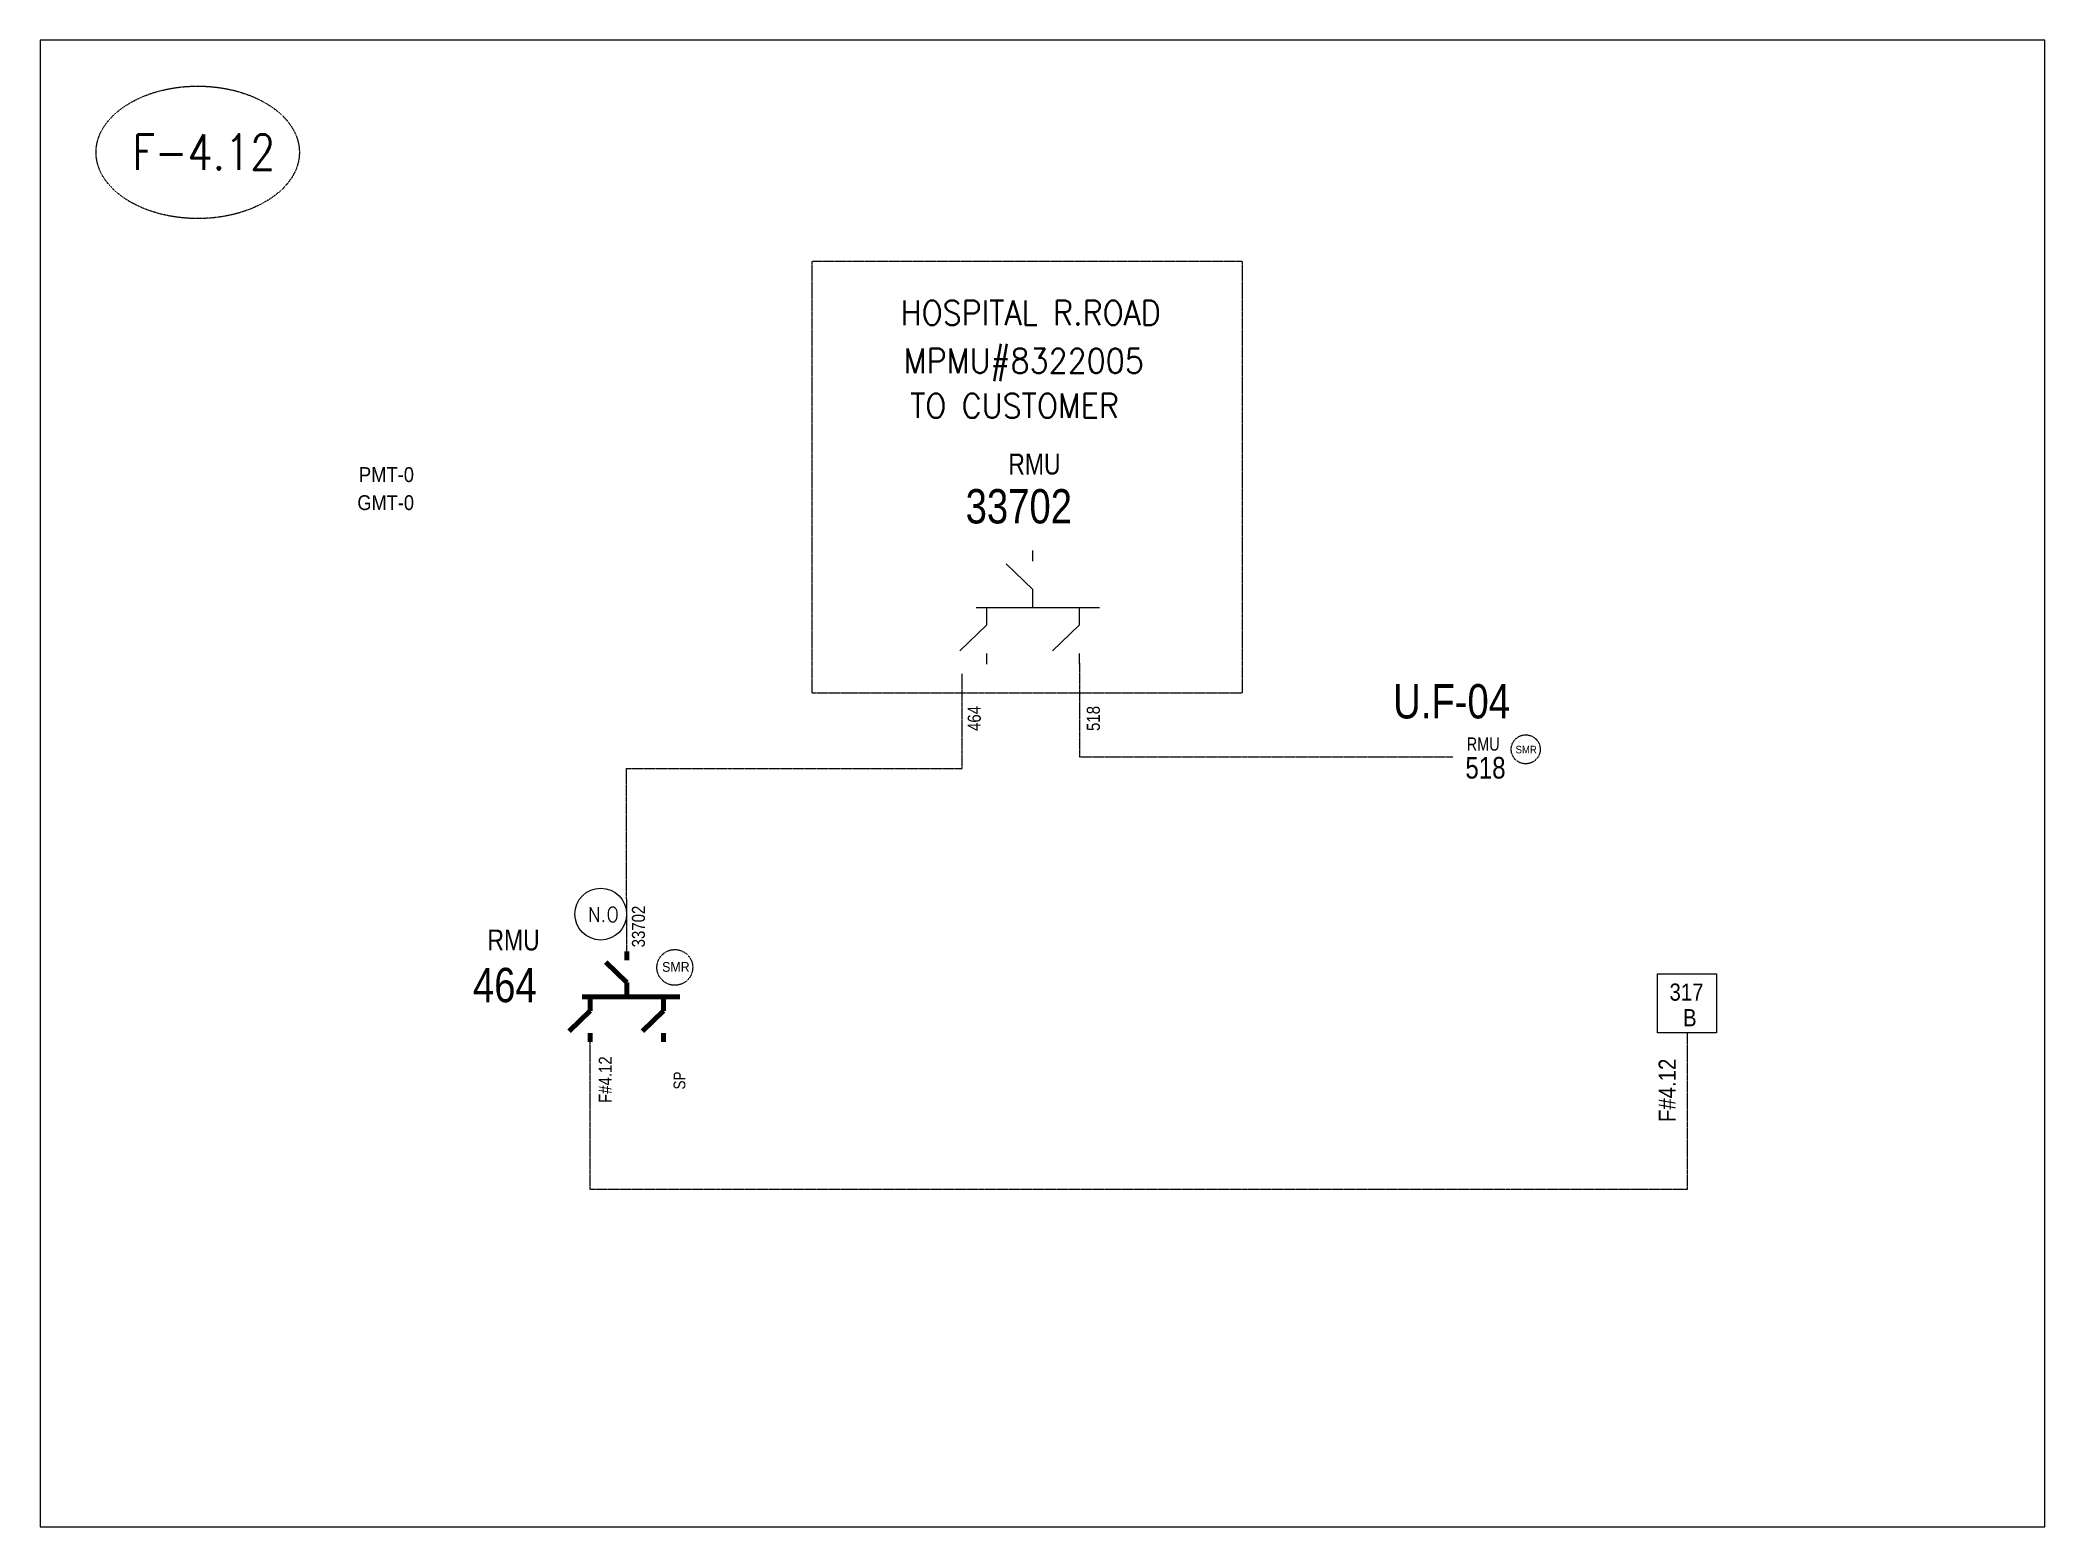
# Model space of a CAD drawing. Header units: metres. Extents: x 65984 to 144644, y -19036 to 23726.
# Drawn here: x 108281 to 110051, y -1171 to 142 of the extents above; entities that cross this region are included whole.
import ezdxf
from ezdxf.enums import TextEntityAlignment as Align

# ---------------------------------------------------------------- set-up
doc = ezdxf.new("R2010")
doc.units = ezdxf.units.M
doc.header["$MEASUREMENT"] = 0
doc.linetypes.add('DGN Style 2', pattern=[0.023128, 0, -0.023128])
doc.linetypes.add('DGN Style 3', pattern=[0.013877, 0, -0.013877])
for name, color, linetype, lineweight in [('d_eos', 111, 'Continuous', 40), ('d_eos no', 121, 'Continuous', 40), ('d_switch', 95, 'Continuous', 40), ('d_tf no', 6, 'Continuous', 40), ('d_ug cable', 95, 'Continuous', 40), ('d_village name', 7, 'Continuous', 40), ('FDR  4  08', 74, 'Continuous', 40), ('fedr no', 95, 'Continuous', 40), ('GRID STATION  04', 7, 'Continuous', 40), ('O H MAIN FEEDER', 4, 'Continuous', 100), ('SW N O', 114, 'Continuous', 30)]:
    doc.layers.add(name, color=color, linetype=linetype, lineweight=lineweight)
doc.styles.add('NASKHF', font='naskhf.shx', dxfattribs={"height": 8})
doc.styles.add('Style-Arial', font='arial.ttf')
doc.styles.add('Style-ENGINEERING', font='ENGINEERING.shx')
doc.styles.add('Style-msdefault', font='msdefault.shx')
doc.styles.add('Style-STANDARD', font='STANDARD.shx')

msp = doc.modelspace()

# ---------------------------------------------------------------- texts
at = {"layer": 'd_eos no', "color": 7, "linetype": 'Continuous', "lineweight": 13}
for s, height, style, width, p in [('RMU', 18.52, 'Style-msdefault', 0.818182, (109135.8, -223)), ('PMT-0', 13.18, 'Style-Arial', 0.88, (108562.2, -235)), ('33702', 30.31, 'Style-msdefault', 0.833333, (109098.1, -254.4))]:
    msp.add_text(s, height=height, dxfattribs=dict(at, style=style, width=width)).set_placement(p, align=Align.TOP_LEFT)
at = {"layer": 'd_eos no', "color": 2, "linetype": 'Continuous', "lineweight": 13, "style": 'Style-msdefault'}
for s, height, width, p in [('U.F-04', 30.31, 0.833333, (109475.7, -426.6)), ('RMU', 18.52, 0.818182, (108675.7, -643.3)), ('464', 30.31, 0.833333, (108662.9, -677.2))]:
    msp.add_text(s, height=height, dxfattribs=dict(at, width=width)).set_placement(p, align=Align.TOP_LEFT)
at = {"layer": 'd_eos no', "color": 2, "linetype": 'Continuous', "lineweight": 53, "ltscale": 0.9, "style": 'Style-msdefault', "width": 0.818182}
msp.add_text('RMU', height=11.67, dxfattribs=at).set_placement((109540.7, -473.7), align=Align.TOP_LEFT)
at = {"layer": 'd_eos no', "color": 2, "linetype": 'Continuous', "lineweight": 140, "ltscale": 0.9, "style": 'Style-msdefault', "width": 0.833333}
msp.add_text('518', height=19.1, dxfattribs=at).set_placement((109539.5, -490.9), align=Align.TOP_LEFT)
at = {"layer": 'd_eos no', "color": 7, "linetype": 'Continuous', "lineweight": 13, "insert": (108560.8, -259.8), "char_height": 13.088, "attachment_point": 1, "style": 'NASKHF'}
msp.add_mtext('\\fArial|b0|i0|c178178|p39;\\H1x;\\W0.88;GMT-0\\P', dxfattribs=at)
at = {"layer": 'd_switch', "color": 9, "linetype": 'Continuous', "lineweight": 13, "style": 'Style-ENGINEERING', "width": 0.857143}
for s, p in [('464', (109099.9, -468)), ('33702', (108803.3, -659.1)), ('F#4.12', (108774, -796.5))]:
    msp.add_text(s, height=11.55, rotation=90, dxfattribs=at).set_placement(p, align=Align.TOP_LEFT)
at = {"layer": 'd_switch', "color": 1, "linetype": 'Continuous', "lineweight": 13, "style": 'Style-ENGINEERING', "width": 0.857143}
msp.add_text('518', height=11.55, rotation=90, dxfattribs=at).set_placement((109205.1, -468), align=Align.TOP_LEFT)
at = {"layer": 'd_switch', "color": 9, "linetype": 'Continuous', "lineweight": 13, "ltscale": 0.9, "style": 'Style-ENGINEERING', "width": 0.857143}
msp.add_text('SP', height=10.4, rotation=90, dxfattribs=at).set_placement((108840.1, -784.6), align=Align.TOP_LEFT)
at = {"layer": 'd_tf no', "color": 1, "linetype": 'Continuous', "lineweight": 40, "style": 'Style-msdefault', "width": 0.945946}
for height, p in [(6.69, (109583.8, -481.1)), (8.63, (108830, -672))]:
    msp.add_text('SMR', height=height, dxfattribs=at).set_placement(p, align=Align.TOP_LEFT)
at = {"layer": 'd_village name', "color": 7, "linetype": 'Continuous', "lineweight": 13, "style": 'Style-STANDARD'}
for s, p in [('HOSPITAL R.ROAD', (109155.6, -98.7)), ('MPMU#8322005', (109149.5, -141.1)), ('TO CUSTOMER ', (109148, -180.8))]:
    msp.add_text(s, height=21.556, dxfattribs=at).set_placement(p, align=Align.MIDDLE_CENTER)
at = {"layer": 'fedr no', "color": 6, "linetype": 'Continuous', "lineweight": 13, "style": 'Style-STANDARD', "width": 0.909091}
msp.add_text('F-4.12', height=31.18, dxfattribs=at).set_placement((108425.2, 43.2), align=Align.MIDDLE_CENTER)
at = {"layer": 'GRID STATION  04', "color": 9, "linetype": 'Continuous', "lineweight": 13, "style": 'Style-msdefault', "width": 0.888889}
for s, height, p in [('317', 15.15, (109719.8, -691)), ('B', 15.2, (109731.7, -713.6))]:
    msp.add_text(s, height=height, dxfattribs=at).set_placement(p, align=Align.TOP_LEFT)
msp.add_text('F#4.12', height=15.15, rotation=90, dxfattribs=at).set_placement((109710.2, -813.4), align=Align.TOP_LEFT)

# ---------------------------------------------------------------- blocks, each defined once
blk = doc.blocks.new('*U1117')
at = {"layer": 'd_eos', "color": 7, "linetype": 'Continuous', "lineweight": 13, "ltscale": 2.149539}
for p, q in [((-12.95, 12.1), (-12.95, 14.93)), ((-12.95, 4.66), (-5.94, 11.45)), ((11.34, 12.1), (11.34, 14.92)), ((11.34, 4.66), (18.34, 11.45)), ((14.01, 0.01), (-18.32, 0.01)), ((-12.95, 0.01), (-12.95, 4.66)), ((-0.8, 0.01), (-0.8, -4.64)), ((11.34, 0.01), (11.34, 4.66)), ((-0.8, -4.64), (6.2, -11.44)), ((-0.8, -12.09), (-0.8, -14.91))]:
    blk.add_line(p, q, dxfattribs=at)
blk = doc.blocks.new('*U3699')
at = {"layer": 'SW N O', "color": 3, "lineweight": 13}
blk.add_circle((0, 0), 16.8, dxfattribs=at)
at = {"layer": 'SW N O', "color": 3, "lineweight": 13, "style": 'Style-STANDARD'}
blk.add_text('N.O', height=9.6, dxfattribs=at).set_placement((1.7, -0.2), align=Align.MIDDLE_CENTER)
blk = doc.blocks.new('*U4049')
at = {"layer": 'd_eos', "color": 2, "linetype": 'Continuous', "lineweight": 211, "ltscale": 1.587033}
for p, q in [((-12.95, 12.1), (-12.95, 14.93)), ((11.34, 12.1), (11.34, 14.92)), ((-12.95, 4.66), (-5.94, 11.45)), ((11.34, 4.66), (18.34, 11.45)), ((14.01, 0.01), (-18.32, 0.01)), ((-12.95, 0.01), (-12.95, 4.66)), ((-0.8, 0.01), (-0.8, -4.64)), ((11.34, 0.01), (11.34, 4.66)), ((-0.8, -4.64), (6.2, -11.44)), ((-0.8, -12.09), (-0.8, -14.91))]:
    blk.add_line(p, q, dxfattribs=at)

# ---------------------------------------------------------------- linework, layer by layer
at = {"layer": 'd_ug cable', "color": 9, "linetype": 'DGN Style 3', "lineweight": 13, "flags": 128}
for points in [[(108798.8, -668.1), (108798.4, -501.1), (109095, -501.1), (109095, -417.4)], [(109198.7, -407.8), (109198.7, -490.7), (109528.8, -490.7), (109528.8, -490.7)], [(109735.4, -734.5), (109735.4, -872.8), (108766.5, -872.8), (108766.4, -742.4)]]:
    msp.add_lwpolyline(points, dxfattribs=at)
at = {"layer": 'd_ug cable', "color": 2, "linetype": 'DGN Style 3', "lineweight": 13}
for centre, radius in [((109592.8, -484.2), 12.8), ((108841.2, -676.8), 15.8)]:
    msp.add_circle(centre, radius, dxfattribs=at)
at = {"layer": 'FDR  4  08', "linetype": 'DGN Style 2', "lineweight": 13, "flags": 128}
msp.add_lwpolyline([(108962.5, -53.2), (109342.2, -53.2), (109342.2, -434.6), (108962.5, -434.6)], close=True, dxfattribs=at)
at = {"layer": 'fedr no', "color": 82, "linetype": 'DGN Style 3', "lineweight": 13, "true_color": 0x1dc70e}
msp.add_ellipse((108419.8, 43), major_axis=(89.8, 0), ratio=0.651175, dxfattribs=at)
at = {"layer": 'GRID STATION  04', "color": 9, "linetype": 'Continuous', "lineweight": 13, "ltscale": 1.777892, "flags": 128}
msp.add_lwpolyline([(109709.3, -734.5), (109709.3, -682.4), (109761.4, -682.4), (109761.4, -734.5)], close=True, dxfattribs=at)
at = {"layer": 'O H MAIN FEEDER', "color": 140, "lineweight": 13, "ltscale": 0.861012, "flags": 128}
msp.add_lwpolyline([(110051.4, 142.1), (108280.6, 142.1), (108280.6, -1170.9), (110051.4, -1170.9)], close=True, dxfattribs=at)

# ---------------------------------------------------------------- block references
at = {"layer": 'd_eos', "color": 7, "linetype": 'Continuous', "lineweight": 13, "ltscale": 2.149539, "xscale": 3.367383148800002, "yscale": 3.367383148800002, "zscale": 3.367383148800002, "rotation": 180}
msp.add_blockref('*U1117', (109154.7, -358.8), dxfattribs=at)
at = {"layer": 'd_eos', "color": 2, "linetype": 'Continuous', "lineweight": 211, "ltscale": 1.587033, "xscale": 2.668198050966522, "yscale": 2.668198050966522, "zscale": 2.668198050966522, "rotation": 180}
msp.add_blockref('*U4049', (108796.7, -702.6), dxfattribs=at)
at = {"layer": 'SW N O', "color": 3, "lineweight": 13, "xscale": 1.361660423737189, "yscale": 1.361660423737189, "zscale": 1.361660423737189}
msp.add_blockref('*U3699', (108775.8, -629.7), dxfattribs=at)

msp.set_redraw_order([(e.dxf.handle, doc.entitydb.next_handle()) for e in msp.query("TEXT MTEXT ATTDEF DIMENSION ARC_DIMENSION")])  # texts and dimensions are drawn at this point

doc.saveas('drawing.dxf')
